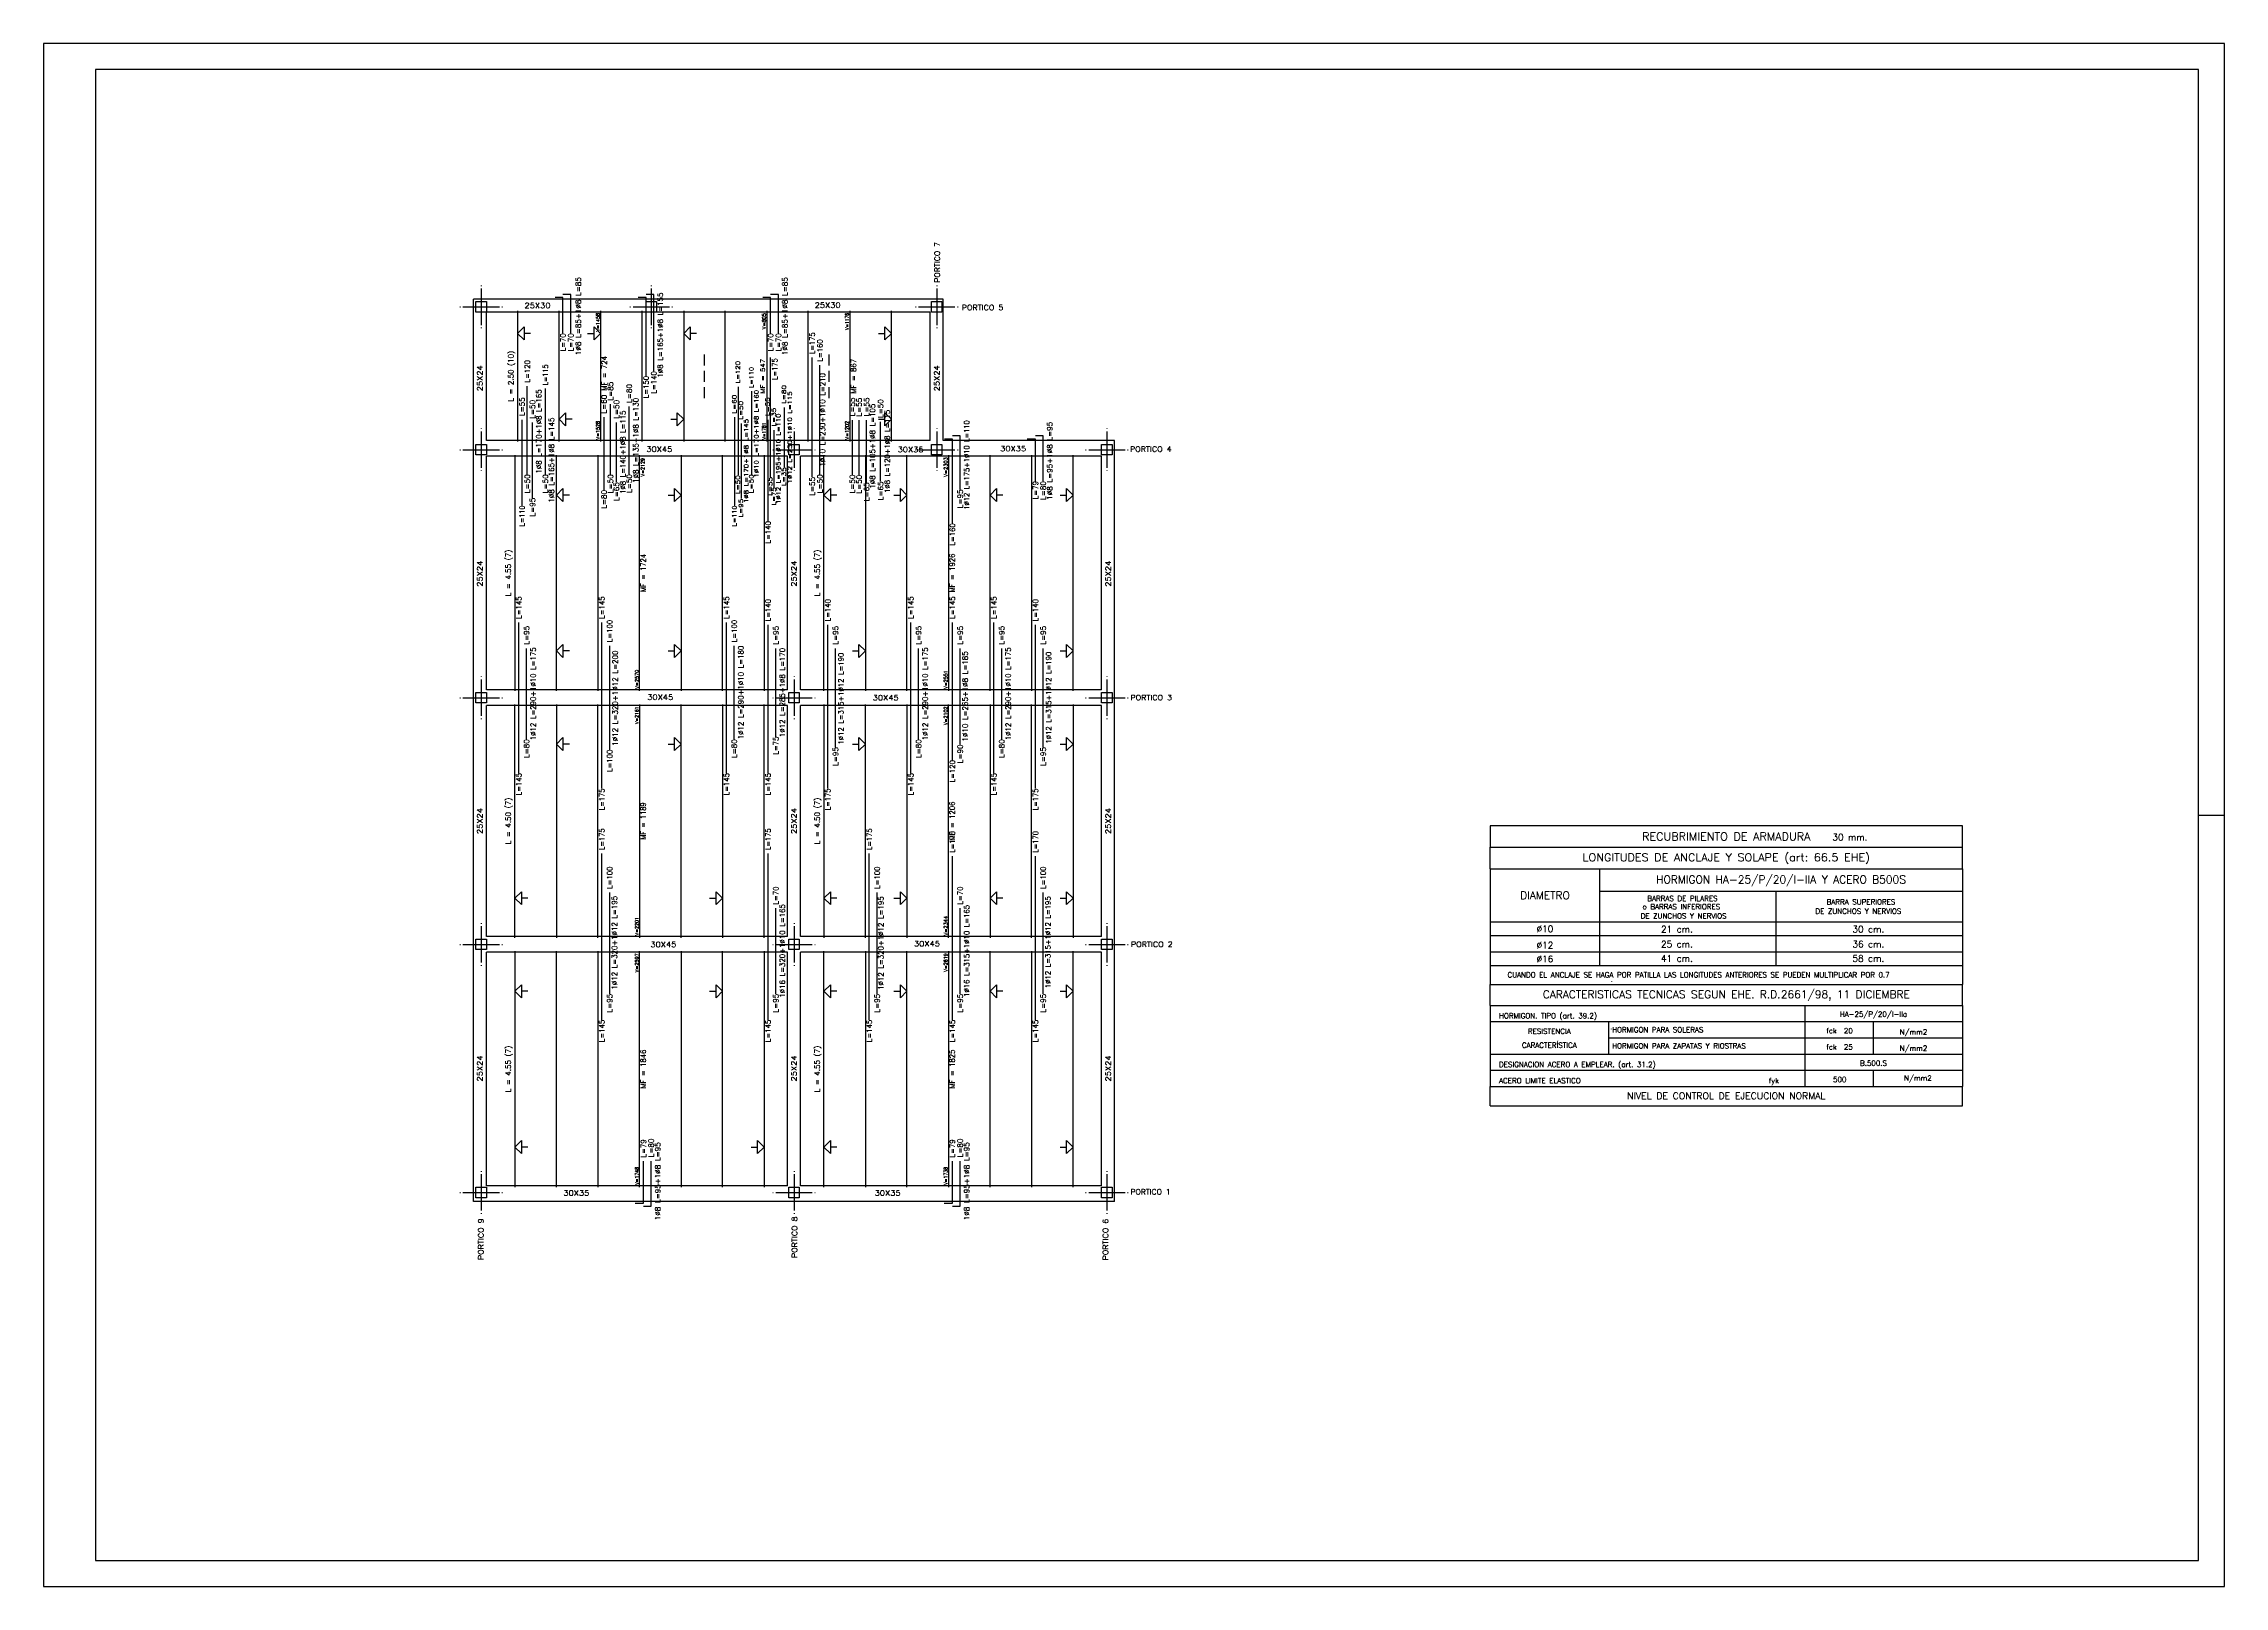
# Model space of a CAD drawing. Extents: x 10 to 42010, y 10 to 29710.
import ezdxf
from ezdxf.enums import TextEntityAlignment as Align

# ---------------------------------------------------------------- set-up
doc = ezdxf.new("R2010")
doc.units = 0
doc.header["$MEASUREMENT"] = 0
doc.linetypes.add('CONTINUA', pattern=[0])
doc.linetypes.add('CYPELINEA', pattern=[0])
for name, color, linetype in [('015', 1, 'CONTINUOUS'), ('025', 7, 'CONTINUOUS'), ('06', 60, 'CONTINUOUS'), ('0MUROS', 7, 'CONTINUOUS'), ('AZUL', 5, 'CONTINUOUS'), ('CIANO', 4, 'CONTINUOUS'), ('DETALLES', 2, 'CONTINUOUS'), ('FORMATO', 7, 'CONTINUOUS'), ('PA_NERV_UNI', 7, 'CYPELINEA'), ('PILAR_EJES', 1, 'CYPELINEA'), ('PILAR_RECT', 2, 'CYPELINEA'), ('TEXTOS', 7, 'CONTINUOUS'), ('UNI_BARRAS', 4, 'CYPELINEA'), ('UNI_CORTANTES', 2, 'CYPELINEA'), ('UNI_DIAM', 2, 'CYPELINEA'), ('UNI_LEXT', 2, 'CYPELINEA'), ('UNI_LONGIT', 2, 'CYPELINEA'), ('UNI_MOMENTOS', 2, 'CYPELINEA'), ('UNI_SEP_BARRAS', 5, 'CYPELINEA'), ('UNI_SEP_MOM', 7, 'CYPELINEA'), ('VIG_DIMEN', 2, 'CYPELINEA'), ('VIG_REF_PORTICOS', 2, 'CYPELINEA'), ('VIGAS', 3, 'CYPELINEA'), ('VR', 3, 'CONTINUOUS')]:
    doc.layers.add(name, color=color, linetype=linetype)
doc.styles.add('ROMANS', font='SIMPLEX.SHX')
doc.styles.add('RP', font='ROMANS', dxfattribs={"height": 100})
doc.styles.get("Standard").update_dxf_attribs({"font": 'simplex.shx'})

msp = doc.modelspace()

# ---------------------------------------------------------------- linework, layer by layer
at = {"layer": '015'}
msp.add_line((41510, 14860), (42010, 14860), dxfattribs=at)
at = {"layer": '015', "linetype": 'CONTINUA'}
msp.add_lwpolyline([(10, 10), (42010, 10), (42010, 29710), (10, 29710)], close=True, dxfattribs=at)
at = {"layer": '025'}
for p, q in [((27871, 13826), (27871, 14239)), ((36964, 13826), (36964, 14239)), ((27871, 13826), (36964, 13826)), ((27871, 11598), (36964, 11598)), ((27871, 11598), (36964, 11598)), ((27871, 11195), (27871, 11598)), ((36964, 11195), (36964, 11598)), ((27871, 11195), (36964, 11195)), ((27871, 9633), (36964, 9633)), ((27871, 9258), (27871, 9633)), ((27871, 9258), (36964, 9258)), ((36964, 9258), (36964, 9633))]:
    msp.add_line(p, q, dxfattribs=at)
msp.add_lwpolyline([(27871, 14239), (36964, 14239), (36964, 14653), (27871, 14653)], close=True, dxfattribs=at)
at = {"layer": '06', "color": 6}
msp.add_lwpolyline([(1010, 510), (41510, 510), (41510, 29210), (1010, 29210)], close=True, dxfattribs=at)
at = {"layer": 'AZUL'}
for p, q in [((30214, 11651), (30214, 11652)), ((30881, 11598), (30881, 11599)), ((30204, 10740), (30204, 10741))]:
    msp.add_line(p, q, dxfattribs=at)
at = {"layer": 'CIANO'}
msp.add_line((27871, 11598), (36964, 11598), dxfattribs=at)
msp.add_line((27871, 11598), (36964, 11598), dxfattribs=at)
at = {"layer": 'PA_NERV_UNI'}
for p, q in [((9137, 24563), (9137, 22048)), ((9937, 22048), (9937, 24563)), ((10737, 24563), (10737, 22048)), ((11537, 22048), (11537, 24563)), ((12337, 24563), (12337, 22048)), ((13137, 22048), (13137, 24563)), ((13937, 24563), (13937, 22048)), ((14737, 22048), (14737, 24563)), ((15537, 24563), (15537, 22048)), ((16337, 22048), (16337, 24563)), ((9087, 21788), (9087, 17248)), ((9887, 17248), (9887, 21788)), ((10687, 21788), (10687, 17248)), ((11487, 17248), (11487, 21788)), ((12287, 21788), (12287, 17248)), ((13087, 17248), (13087, 21788)), ((13887, 21788), (13887, 17248)), ((15037, 17248), (15037, 21788)), ((15837, 21788), (15837, 17248)), ((16637, 17248), (16637, 21788)), ((17437, 21788), (17437, 17248)), ((18237, 17248), (18237, 21788)), ((19037, 21788), (19037, 17248)), ((19837, 17248), (19837, 21788)), ((9087, 12498), (9087, 16988)), ((9887, 16988), (9887, 12498)), ((10687, 12498), (10687, 16988)), ((11487, 16988), (11487, 12498)), ((12287, 12498), (12287, 16988)), ((13087, 16988), (13087, 12498)), ((13887, 12498), (13887, 16988)), ((15037, 16988), (15037, 12498)), ((15837, 12498), (15837, 16988)), ((16637, 16988), (16637, 12498)), ((17437, 12498), (17437, 16988)), ((18237, 16988), (18237, 12498)), ((19037, 12498), (19037, 16988)), ((19837, 16988), (19837, 12498)), ((9087, 12238), (9087, 7698)), ((9887, 7698), (9887, 12238)), ((10687, 12238), (10687, 7698)), ((11487, 7698), (11487, 12238)), ((12287, 12238), (12287, 7698)), ((13087, 7698), (13087, 12238)), ((13887, 12238), (13887, 7698)), ((15037, 7698), (15037, 12238)), ((15837, 12238), (15837, 7698)), ((16637, 7698), (16637, 12238)), ((17437, 12238), (17437, 7698)), ((18237, 7698), (18237, 12238)), ((19037, 12238), (19037, 7698)), ((19837, 7698), (19837, 12238))]:
    msp.add_line(p, q, dxfattribs=at)
at = {"layer": 'PILAR_EJES'}
for p, q in [((8437, 25053), (8437, 25043)), ((8437, 24993), (8437, 24293)), ((11712, 25053), (11712, 25043)), ((11712, 24993), (11712, 24293)), ((17212, 25053), (17212, 25043)), ((17212, 24993), (17212, 24293)), ((8027, 24643), (8037, 24643)), ((8087, 24643), (8787, 24643)), ((8837, 24643), (8847, 24643)), ((11302, 24643), (11312, 24643)), ((11362, 24643), (12062, 24643)), ((12112, 24643), (12122, 24643)), ((16802, 24643), (16812, 24643)), ((16862, 24643), (17562, 24643)), ((17612, 24643), (17622, 24643)), ((8437, 24243), (8437, 24233)), ((11712, 24243), (11712, 24233)), ((17212, 24243), (17212, 24233)), ((8437, 22303), (8437, 22293)), ((14462, 22303), (14462, 22293)), ((17212, 22303), (17212, 22293)), ((20487, 22303), (20487, 22293)), ((8027, 21893), (8037, 21893)), ((8087, 21893), (8787, 21893)), ((8437, 22243), (8437, 21543)), ((8837, 21893), (8847, 21893)), ((14052, 21893), (14062, 21893)), ((14112, 21893), (14812, 21893)), ((14462, 22243), (14462, 21543)), ((14862, 21893), (14872, 21893)), ((16802, 21893), (16812, 21893)), ((16862, 21893), (17562, 21893)), ((17212, 22243), (17212, 21543)), ((17612, 21893), (17622, 21893)), ((20077, 21893), (20087, 21893)), ((20137, 21893), (20837, 21893)), ((20487, 22243), (20487, 21543)), ((20887, 21893), (20897, 21893)), ((8437, 21493), (8437, 21483)), ((14462, 21493), (14462, 21483)), ((17212, 21493), (17212, 21483)), ((20487, 21493), (20487, 21483)), ((8437, 17528), (8437, 17518)), ((8437, 17468), (8437, 16768)), ((14462, 17528), (14462, 17518)), ((14462, 17468), (14462, 16768)), ((20487, 17528), (20487, 17518)), ((20487, 17468), (20487, 16768)), ((8027, 17118), (8037, 17118)), ((8087, 17118), (8787, 17118)), ((8837, 17118), (8847, 17118)), ((14052, 17118), (14062, 17118)), ((14112, 17118), (14812, 17118)), ((14862, 17118), (14872, 17118)), ((20077, 17118), (20087, 17118)), ((20137, 17118), (20837, 17118)), ((20887, 17118), (20897, 17118)), ((8437, 16718), (8437, 16708)), ((14462, 16718), (14462, 16708)), ((20487, 16718), (20487, 16708)), ((8437, 12778), (8437, 12768)), ((8437, 12718), (8437, 12018)), ((14462, 12778), (14462, 12768)), ((14462, 12718), (14462, 12018)), ((20487, 12778), (20487, 12768)), ((20487, 12718), (20487, 12018)), ((8027, 12368), (8037, 12368)), ((8087, 12368), (8787, 12368)), ((8837, 12368), (8847, 12368)), ((14052, 12368), (14062, 12368)), ((14112, 12368), (14812, 12368)), ((14862, 12368), (14872, 12368)), ((20077, 12368), (20087, 12368)), ((20137, 12368), (20837, 12368)), ((20887, 12368), (20897, 12368)), ((8437, 11968), (8437, 11958)), ((14462, 11968), (14462, 11958)), ((20487, 11968), (20487, 11958)), ((8437, 8003), (8437, 7993)), ((14462, 8003), (14462, 7993)), ((20487, 8003), (20487, 7993)), ((8027, 7593), (8037, 7593)), ((8087, 7593), (8787, 7593)), ((8437, 7943), (8437, 7243)), ((8837, 7593), (8847, 7593)), ((14052, 7593), (14062, 7593)), ((14112, 7593), (14812, 7593)), ((14462, 7943), (14462, 7243)), ((14862, 7593), (14872, 7593)), ((20077, 7593), (20087, 7593)), ((20137, 7593), (20837, 7593)), ((20487, 7943), (20487, 7243)), ((20887, 7593), (20897, 7593)), ((8437, 7193), (8437, 7183)), ((14462, 7193), (14462, 7183)), ((20487, 7193), (20487, 7183))]:
    msp.add_line(p, q, dxfattribs=at)
at = {"layer": 'PILAR_RECT'}
for p, q in [((8337, 24543), (8337, 24743)), ((8337, 24743), (8537, 24743)), ((8537, 24543), (8337, 24543)), ((8537, 24743), (8537, 24543)), ((11612, 24543), (11612, 24743)), ((11612, 24743), (11812, 24743)), ((11812, 24543), (11612, 24543)), ((11812, 24743), (11812, 24543)), ((17112, 24543), (17112, 24743)), ((17112, 24743), (17312, 24743)), ((17312, 24543), (17112, 24543)), ((17312, 24743), (17312, 24543)), ((8337, 21793), (8337, 21993)), ((8337, 21993), (8537, 21993)), ((8537, 21993), (8537, 21793)), ((14362, 21793), (14362, 21993)), ((14362, 21993), (14562, 21993)), ((14562, 21993), (14562, 21793)), ((17112, 21793), (17112, 21993)), ((17112, 21993), (17312, 21993)), ((17312, 21993), (17312, 21793)), ((20387, 21793), (20387, 21993)), ((20387, 21993), (20587, 21993)), ((20587, 21993), (20587, 21793)), ((8537, 21793), (8337, 21793)), ((14562, 21793), (14362, 21793)), ((17312, 21793), (17112, 21793)), ((20587, 21793), (20387, 21793)), ((8337, 17018), (8337, 17218)), ((8337, 17218), (8537, 17218)), ((8537, 17018), (8337, 17018)), ((8537, 17218), (8537, 17018)), ((14362, 17018), (14362, 17218)), ((14362, 17218), (14562, 17218)), ((14562, 17018), (14362, 17018)), ((14562, 17218), (14562, 17018)), ((20387, 17018), (20387, 17218)), ((20387, 17218), (20587, 17218)), ((20587, 17018), (20387, 17018)), ((20587, 17218), (20587, 17018)), ((8337, 12268), (8337, 12468)), ((8337, 12468), (8537, 12468)), ((8537, 12268), (8337, 12268)), ((8537, 12468), (8537, 12268)), ((14362, 12268), (14362, 12468)), ((14362, 12468), (14562, 12468)), ((14562, 12268), (14362, 12268)), ((14562, 12468), (14562, 12268)), ((20387, 12268), (20387, 12468)), ((20387, 12468), (20587, 12468)), ((20587, 12268), (20387, 12268)), ((20587, 12468), (20587, 12268)), ((8337, 7493), (8337, 7693)), ((8337, 7693), (8537, 7693)), ((8537, 7693), (8537, 7493)), ((14362, 7493), (14362, 7693)), ((14362, 7693), (14562, 7693)), ((14562, 7693), (14562, 7493)), ((20387, 7493), (20387, 7693)), ((20387, 7693), (20587, 7693)), ((20587, 7693), (20587, 7493)), ((8537, 7493), (8337, 7493)), ((14562, 7493), (14362, 7493)), ((20587, 7493), (20387, 7493))]:
    msp.add_line(p, q, dxfattribs=at)
at = {"layer": 'UNI_BARRAS'}
for p, q in [((10012, 24823), (9862, 24823)), ((10162, 24883), (10012, 24883)), ((10012, 24133), (10012, 24823)), ((10162, 24133), (10162, 24883)), ((11612, 24823), (11462, 24823)), ((11762, 24883), (11612, 24883)), ((11612, 23313), (11612, 24823)), ((11762, 23403), (11762, 24883)), ((14012, 24823), (13862, 24823)), ((14162, 24883), (14012, 24883)), ((14012, 24133), (14012, 24823)), ((14162, 24133), (14162, 24883)), ((14012, 21368), (14012, 23668)), ((14812, 21368), (14812, 23668)), ((9326, 21418), (9326, 23118)), ((13391, 21400), (13391, 23100)), ((14962, 21418), (14962, 23518)), ((9674, 21418), (9674, 23068)), ((10926, 21418), (10926, 22768)), ((11290, 21423), (11290, 22723)), ((13650, 21418), (13650, 23018)), ((14277, 21554), (14277, 22704)), ((9224, 20818), (9224, 22468)), ((9426, 20968), (9426, 22418)), ((10803, 21118), (10803, 22518)), ((11042, 21268), (11042, 22418)), ((13324, 20818), (13324, 22518)), ((13449, 20950), (13449, 22400)), ((13962, 20518), (13962, 22468)), ((14082, 21168), (14082, 22268)), ((15586, 21414), (15586, 22464)), ((15715, 21409), (15715, 22459)), ((15861, 21264), (15861, 22464)), ((16130, 21281), (16130, 22431)), ((17512, 22098), (17362, 22098)), ((17662, 22158), (17512, 22158)), ((17512, 20478), (17512, 22098)), ((17662, 21128), (17662, 22158)), ((19112, 22098), (18952, 22098)), ((19262, 22158), (19112, 22158)), ((19112, 21288), (19112, 22098)), ((19262, 21288), (19262, 22158)), ((9162, 15668), (9162, 18568)), ((10762, 15368), (10762, 18568)), ((13162, 15668), (13162, 18568)), ((13962, 15668), (13962, 18518)), ((15112, 15368), (15112, 18518)), ((16712, 15668), (16712, 18568)), ((17512, 15918), (17512, 18568)), ((18312, 15668), (18312, 18568)), ((19112, 15368), (19112, 18518)), ((9312, 16318), (9312, 18068)), ((10912, 16118), (10912, 18118)), ((13312, 16318), (13312, 18118)), ((14112, 16368), (14112, 18068)), ((15262, 16168), (15262, 18068)), ((16862, 16318), (16862, 18068)), ((17662, 16218), (17662, 18068)), ((18462, 16318), (18462, 18068)), ((19262, 16168), (19262, 18068)), ((10762, 10918), (10762, 14118)), ((13962, 10918), (13962, 14118)), ((15912, 10918), (15912, 14118)), ((17512, 10918), (17512, 14068)), ((19112, 10918), (19112, 14068)), ((10912, 11418), (10912, 13368)), ((14112, 11418), (14112, 13068)), ((16062, 11418), (16062, 13368)), ((17662, 11418), (17662, 13068)), ((19262, 11418), (19262, 13368)), ((11562, 7388), (11562, 8198)), ((11712, 7328), (11712, 8198)), ((17512, 7388), (17512, 8198)), ((17662, 7328), (17662, 8198)), ((11402, 7388), (11562, 7388)), ((11562, 7328), (11712, 7328)), ((17352, 7388), (17512, 7388)), ((17512, 7328), (17662, 7328))]:
    msp.add_line(p, q, dxfattribs=at)
at = {"layer": 'UNI_SEP_BARRAS'}
for p, q in [((9137, 24130), (9262, 24255)), ((9262, 24005), (9137, 24130)), ((9262, 24255), (9262, 24130)), ((9387, 24130), (9262, 24130)), ((9262, 24130), (9262, 24005)), ((10487, 24130), (10612, 24130)), ((10612, 24130), (10612, 24255)), ((10612, 24255), (10737, 24130)), ((10737, 24130), (10612, 24005)), ((10612, 24005), (10612, 24130)), ((12337, 24130), (12462, 24255)), ((12462, 24005), (12337, 24130)), ((12462, 24255), (12462, 24130)), ((12587, 24130), (12462, 24130)), ((12462, 24130), (12462, 24005)), ((16087, 24130), (16212, 24130)), ((16212, 24130), (16212, 24255)), ((16212, 24255), (16337, 24130)), ((16337, 24130), (16212, 24005)), ((16212, 24005), (16212, 24130)), ((9937, 22480), (10062, 22605)), ((10062, 22355), (9937, 22480)), ((10062, 22605), (10062, 22480)), ((10187, 22480), (10062, 22480)), ((10062, 22480), (10062, 22355)), ((12087, 22480), (12212, 22480)), ((12212, 22480), (12212, 22605)), ((12212, 22605), (12337, 22480)), ((12337, 22480), (12212, 22355)), ((12212, 22355), (12212, 22480)), ((16087, 22480), (16212, 22480)), ((16212, 22480), (16212, 22605)), ((16212, 22605), (16337, 22480)), ((16337, 22480), (16212, 22355)), ((16212, 22355), (16212, 22480)), ((9887, 21018), (10012, 21143)), ((10012, 20893), (9887, 21018)), ((10012, 21143), (10012, 21018)), ((10137, 21018), (10012, 21018)), ((10012, 21018), (10012, 20893)), ((12037, 21018), (12162, 21018)), ((12162, 21018), (12162, 21143)), ((12162, 21143), (12287, 21018)), ((12287, 21018), (12162, 20893)), ((12162, 20893), (12162, 21018)), ((15037, 21018), (15162, 21143)), ((15162, 20893), (15037, 21018)), ((15162, 21143), (15162, 21018)), ((15287, 21018), (15162, 21018)), ((15162, 21018), (15162, 20893)), ((16387, 21018), (16512, 21018)), ((16512, 21018), (16512, 21143)), ((16512, 21143), (16637, 21018)), ((16637, 21018), (16512, 20893)), ((16512, 20893), (16512, 21018)), ((18237, 21018), (18362, 21143)), ((18362, 20893), (18237, 21018)), ((18362, 21143), (18362, 21018)), ((18487, 21018), (18362, 21018)), ((18362, 21018), (18362, 20893)), ((19587, 21018), (19712, 21018)), ((19712, 21018), (19712, 21143)), ((19712, 21143), (19837, 21018)), ((19837, 21018), (19712, 20893)), ((19712, 20893), (19712, 21018)), ((9887, 18018), (10012, 18143)), ((10012, 18143), (10012, 18018)), ((12162, 18018), (12162, 18143)), ((12162, 18143), (12287, 18018)), ((15712, 18018), (15712, 18143)), ((15712, 18143), (15837, 18018)), ((19712, 18018), (19712, 18143)), ((19712, 18143), (19837, 18018)), ((10012, 17893), (9887, 18018)), ((10137, 18018), (10012, 18018)), ((10012, 18018), (10012, 17893)), ((12037, 18018), (12162, 18018)), ((12287, 18018), (12162, 17893)), ((12162, 17893), (12162, 18018)), ((15587, 18018), (15712, 18018)), ((15837, 18018), (15712, 17893)), ((15712, 17893), (15712, 18018)), ((19587, 18018), (19712, 18018)), ((19837, 18018), (19712, 17893)), ((19712, 17893), (19712, 18018)), ((9887, 16226), (10012, 16351)), ((10012, 16101), (9887, 16226)), ((10012, 16351), (10012, 16226)), ((10137, 16226), (10012, 16226)), ((10012, 16226), (10012, 16101)), ((12037, 16226), (12162, 16226)), ((12162, 16226), (12162, 16351)), ((12162, 16351), (12287, 16226)), ((12287, 16226), (12162, 16101)), ((12162, 16101), (12162, 16226)), ((15587, 16226), (15712, 16226)), ((15712, 16226), (15712, 16351)), ((15712, 16351), (15837, 16226)), ((15837, 16226), (15712, 16101)), ((15712, 16101), (15712, 16226)), ((19587, 16226), (19712, 16226)), ((19712, 16226), (19712, 16351)), ((19712, 16351), (19837, 16226)), ((19837, 16226), (19712, 16101)), ((19712, 16101), (19712, 16226)), ((9087, 13259), (9212, 13384)), ((9212, 13134), (9087, 13259)), ((9212, 13384), (9212, 13259)), ((9337, 13259), (9212, 13259)), ((9212, 13259), (9212, 13134)), ((12837, 13259), (12962, 13259)), ((12962, 13259), (12962, 13384)), ((12962, 13384), (13087, 13259)), ((13087, 13259), (12962, 13134)), ((12962, 13134), (12962, 13259)), ((15037, 13259), (15162, 13384)), ((15162, 13134), (15037, 13259)), ((15162, 13384), (15162, 13259)), ((15287, 13259), (15162, 13259)), ((15162, 13259), (15162, 13134)), ((16387, 13259), (16512, 13259)), ((16512, 13259), (16512, 13384)), ((16512, 13384), (16637, 13259)), ((16637, 13259), (16512, 13134)), ((16512, 13134), (16512, 13259)), ((18237, 13259), (18362, 13384)), ((18362, 13134), (18237, 13259)), ((18362, 13384), (18362, 13259)), ((18487, 13259), (18362, 13259)), ((18362, 13259), (18362, 13134)), ((19587, 13259), (19712, 13259)), ((19712, 13259), (19712, 13384)), ((19712, 13384), (19837, 13259)), ((19837, 13259), (19712, 13134)), ((19712, 13134), (19712, 13259)), ((9087, 11468), (9212, 11593)), ((9212, 11343), (9087, 11468)), ((9212, 11593), (9212, 11468)), ((9337, 11468), (9212, 11468)), ((9212, 11468), (9212, 11343)), ((12837, 11468), (12962, 11468)), ((12962, 11468), (12962, 11593)), ((12962, 11593), (13087, 11468)), ((13087, 11468), (12962, 11343)), ((12962, 11343), (12962, 11468)), ((15037, 11468), (15162, 11593)), ((15162, 11343), (15037, 11468)), ((15162, 11593), (15162, 11468)), ((15287, 11468), (15162, 11468)), ((15162, 11468), (15162, 11343)), ((16387, 11468), (16512, 11468)), ((16512, 11468), (16512, 11593)), ((16512, 11593), (16637, 11468)), ((16637, 11468), (16512, 11343)), ((16512, 11343), (16512, 11468)), ((18237, 11468), (18362, 11593)), ((18362, 11343), (18237, 11468)), ((18362, 11593), (18362, 11468)), ((18487, 11468), (18362, 11468)), ((18362, 11468), (18362, 11343)), ((19587, 11468), (19712, 11468)), ((19712, 11468), (19712, 11593)), ((19712, 11593), (19837, 11468)), ((19837, 11468), (19712, 11343)), ((19712, 11343), (19712, 11468)), ((9087, 8468), (9212, 8593)), ((9212, 8343), (9087, 8468)), ((9212, 8593), (9212, 8468)), ((9337, 8468), (9212, 8468)), ((9212, 8468), (9212, 8343)), ((13637, 8468), (13762, 8468)), ((13762, 8468), (13762, 8593)), ((13762, 8593), (13887, 8468)), ((13887, 8468), (13762, 8343)), ((13762, 8343), (13762, 8468)), ((15037, 8468), (15162, 8593)), ((15162, 8343), (15037, 8468)), ((15162, 8593), (15162, 8468)), ((15287, 8468), (15162, 8468)), ((15162, 8468), (15162, 8343)), ((19587, 8468), (19712, 8468)), ((19712, 8468), (19712, 8593)), ((19712, 8593), (19837, 8468)), ((19837, 8468), (19712, 8343)), ((19712, 8343), (19712, 8468))]:
    msp.add_line(p, q, dxfattribs=at)
at = {"layer": 'UNI_SEP_MOM'}
for p, q in [((12737, 23515), (12737, 23724)), ((15137, 23515), (15137, 23724)), ((12737, 23200), (12737, 23410)), ((15137, 23200), (15137, 23410)), ((12737, 22886), (12737, 23096)), ((15137, 22886), (15137, 23096))]:
    msp.add_line(p, q, dxfattribs=at)
at = {"layer": 'VIGAS'}
for p, q in [((11712, 24793), (8287, 24793)), ((8287, 21893), (8287, 24793)), ((17337, 24793), (11712, 24793)), ((17337, 22068), (17337, 24793)), ((11612, 24543), (8537, 24543)), ((8537, 22068), (8537, 24543)), ((17087, 24543), (11812, 24543)), ((17087, 22068), (17087, 24543)), ((8287, 17118), (8287, 21893)), ((14462, 22068), (8537, 22068)), ((17087, 22068), (14462, 22068)), ((20637, 22068), (17337, 22068)), ((20637, 17118), (20637, 22068)), ((14337, 21768), (8537, 21768)), ((8537, 17268), (8537, 21768)), ((14337, 17268), (14337, 21768)), ((17212, 21768), (14587, 21768)), ((14587, 17268), (14587, 21768)), ((20387, 21768), (17212, 21768)), ((20387, 17268), (20387, 21768)), ((14337, 17268), (8537, 17268)), ((20387, 17268), (14587, 17268)), ((8287, 12368), (8287, 17118)), ((14337, 16968), (8537, 16968)), ((8537, 12518), (8537, 16968)), ((14337, 12518), (14337, 16968)), ((20387, 16968), (14587, 16968)), ((14587, 12518), (14587, 16968)), ((20387, 12518), (20387, 16968)), ((20637, 12368), (20637, 17118)), ((8287, 7418), (8287, 12368)), ((14337, 12518), (8537, 12518)), ((14337, 12218), (8537, 12218)), ((8537, 7718), (8537, 12218)), ((14337, 7718), (14337, 12218)), ((20387, 12518), (14587, 12518)), ((20387, 12218), (14587, 12218)), ((14587, 7718), (14587, 12218)), ((20387, 7718), (20387, 12218)), ((20637, 7418), (20637, 12368)), ((14337, 7718), (8537, 7718)), ((20387, 7718), (14587, 7718)), ((14462, 7418), (8287, 7418)), ((20637, 7418), (14462, 7418))]:
    msp.add_line(p, q, dxfattribs=at)
at = {"layer": 'VR'}
for p, q in [((27871, 13826), (27871, 11598)), ((29978, 13826), (29978, 11956)), ((36964, 13826), (36964, 11598)), ((36964, 13389), (29978, 13389)), ((33370, 13389), (33370, 11956)), ((36964, 12800), (27871, 12800)), ((36964, 12534), (27871, 12534)), ((36964, 12221), (27871, 12221)), ((36964, 11956), (27871, 11956)), ((27871, 11195), (27871, 9633)), ((33938, 9633), (33938, 11195)), ((36964, 11195), (36964, 9633)), ((27871, 10883), (36964, 10883)), ((30147, 10883), (30147, 10258)), ((30147, 10570), (36964, 10570)), ((35252, 10258), (35252, 10883)), ((27871, 10258), (36964, 10258)), ((27871, 9945), (36964, 9945)), ((35252, 9633), (35252, 9945))]:
    msp.add_line(p, q, dxfattribs=at)

# ---------------------------------------------------------------- texts
at = {"layer": '0MUROS', "linetype": 'Continuous', "style": 'ROMANS'}
for s, p in [('HORMIGON HA-25/P/20/I-IIA Y ACERO B500S', (33471, 13607)), ('DIAMETRO', (28925, 13313))]:
    msp.add_text(s, height=150.4, dxfattribs=at).set_placement(p, align=Align.MIDDLE)
at = {"layer": '0MUROS', "style": 'ROMANS'}
msp.add_text('NIVEL DE CONTROL DE EJECUCION NORMAL', height=131.24, dxfattribs=at).set_placement((32417, 9453), align=Align.MIDDLE)
at = {"layer": 'DETALLES', "style": 'ROMANS'}
for s, height, p in [('o BARRAS INFERIORES', 100.26, (30804, 13045)), ('BARRAS DE PILARES', 100.26, (30896, 13204)), ('DE ZUNCHOS Y NERVIOS', 100.26, (34134, 12957)), ('BARRA SUPERIORES', 100.26, (34349, 13136)), ('DE ZUNCHOS Y NERVIOS', 100.26, (30768, 12866)), ('21 cm.', 125.3, (31160, 12598)), ('30 cm.', 125.3, (34848, 12598)), ('25 cm.', 125.3, (31160, 12311)), ('36 cm.', 125.3, (34848, 12311)), ('CUANDO EL ANCLAJE SE HAGA POR PATILLA LAS LONGITUDES ANTERIORES SE PUEDEN MULTIPLICAR POR 0.7', 100.26, (28203, 11733)), ('41 cm.', 125.3, (31160, 12036)), ('58 cm.', 125.3, (34848, 12036)), ('HORMIGON. TIPO (art. 39.2)', 100.26, (28041, 10945)), ('N/mm2', 100.3, (35756, 10633)), ('DESIGNACION ACERO A EMPLEAR. (art. 31.2)', 100.26, (28041, 10008)), ('N/mm2', 100.3, (35756, 10320)), ('ACERO LIMITE ELASTICO', 100.26, (28041, 9695)), ('fyk', 100.3, (33237, 9695))]:
    msp.add_text(s, height=height, dxfattribs=at).set_placement(p)
for s, height, p in [('%%C10', 125.3, (28925, 12667)), ('%%C12', 125.3, (28925, 12354)), ('%%C16', 125.3, (28925, 12088)), ('HA-25/P/20/I-IIa', 100.26, (35252, 11019)), ('CARACTERÍSTICA', 100.26, (29009, 10444)), ('RESISTENCIA', 100.26, (29009, 10696)), ('fck  20', 100.3, (34598, 10707)), ('fck  25', 100.3, (34598, 10394)), ('B.500.S', 100.3, (35252, 10082)), ('500', 100.3, (34602, 9768)), ('N/mm2', 100.3, (36108, 9789))]:
    msp.add_text(s, height=height, dxfattribs=at).set_placement(p, align=Align.MIDDLE)
for s, p in [('HORMIGON PARA SOLERAS', (30219, 10726)), ('HORMIGON PARA ZAPATAS Y RIOSTRAS', (30219, 10414))]:
    msp.add_text(s, height=100.26, dxfattribs=at).set_placement(p, align=Align.MIDDLE_LEFT)
at = {"layer": 'FORMATO', "color": 7, "style": 'ROMANS', "width": 1.05}
for s, p in [('RECUBRIMIENTO DE ARMADURA', (32417, 14446)), ('LONGITUDES DE ANCLAJE Y SOLAPE (art: 66.5 EHE)', (32417, 14033))]:
    msp.add_text(s, height=150.4, dxfattribs=at).set_placement(p, align=Align.MIDDLE)
at = {"layer": 'FORMATO', "color": 7, "style": 'ROMANS'}
msp.add_text('CARACTERISTICAS TECNICAS SEGUN EHE. R.D.2661/98, 11 DICIEMBRE', height=150.4, dxfattribs=at).set_placement((32417, 11396), align=Align.MIDDLE)
at = {"layer": 'TEXTOS', "style": 'RP'}
msp.add_text('30 mm.', height=125, dxfattribs=at).set_placement((34798, 14432), align=Align.MIDDLE)
at = {"layer": 'UNI_CORTANTES'}
for s, width, p, p2 in [('V=1458', 0.97104, (10717, 24165), (10717, 24523)), ('V=805', 0.989347, (13917, 24209), (13917, 24523)), ('V=1176', 0.922528, (15517, 24198), (15517, 24523)), ('V=1528', 0.97104, (10717, 22088), (10717, 22445)), ('V=1781', 0.957015, (13917, 22088), (13917, 22413)), ('V=1202', 0.97104, (15517, 22088), (15517, 22445)), ('V=2129', 0.979484, (11581, 21375), (11581, 21732)), ('V=2303', 0.995124, (17417, 21369), (17417, 21748)), ('V=2570', 0.967554, (11467, 17288), (11467, 17656)), ('V=2551', 1.014781, (17417, 17288), (17417, 17645)), ('V=2161', 0.989406, (11467, 16612), (11467, 16948)), ('V=2102', 0.97104, (17417, 16590), (17417, 16948)), ('V=2201', 1.014781, (11467, 12538), (11467, 12895)), ('V=2344', 0.9869, (17417, 12538), (17417, 12917)), ('V=2597', 0.967554, (11467, 11829), (11467, 12198)), ('V=2619', 0.979484, (17417, 11840), (17417, 12198)), ('V=1748', 0.941162, (11467, 7738), (11467, 8084)), ('V=1738', 0.941162, (17417, 7738), (17417, 8084))]:
    msp.add_text(s, height=66.7, rotation=90, dxfattribs=dict(at, width=width)).set_placement(p, p2, align=Align.FIT)
at = {"layer": 'UNI_DIAM'}
for s, height, width, p, p2 in [('1%%c8 L=85+1%%c8 L=85', 100, 0.944686, (10358, 23712), (10358, 25214)), ('1%%c8 L=85+1%%c8 L=85', 100, 0.944686, (14337, 23712), (14337, 25214)), ('1%%c8 L=165+1%%c8 L=155', 100, 0.938689, (11937, 23280), (11937, 24916)), (' L=120', 80, 1.171875, (13421, 23100), (13421, 23600)), ('MF = 547', 80, 1.093477, (13899, 22972), (13899, 23639)), (' L=110', 80, 1.133854, (13680, 23018), (13680, 23484)), (' L=80', 80, 1.185352, (14307, 22704), (14307, 23138)), ('1%%c10 L=230+1%%c10 L=210', 100, 0.941604, (15062, 21567), (15062, 23369)), ('1%%c8 L=170+1%%c8 L=165', 100, 0.929221, (9597, 21433), (9597, 23053)), ('1%%c8 L=135+1%%c8 L=130', 100, 0.938689, (11465, 21255), (11465, 22891)), (' L=60', 80, 1.185352, (13354, 22518), (13354, 22951)), (' L=50', 80, 1.185352, (13479, 22400), (13479, 22833)), ('1%%c10 L=170+1%%c8 L=160', 80, 1.158573, (13776, 21357), (13776, 23043)), (' L=55', 80, 1.185352, (13992, 22468), (13992, 22901)), (' L=35', 80, 1.185352, (14112, 22268), (14112, 22701)), ('1%%c12 L=230+1%%c10 L=115', 80, 1.16707, (14420, 21244), (14420, 23014)), ('1%%c8 L=105+1%%c8 L=105', 100, 0.938689, (16022, 21142), (16022, 22778)), ('1%%c8 L=165+1%%c8 L=145', 100, 0.938689, (9841, 20875), (9841, 22511)), ('1%%c8 L=140+1%%c8 L=115', 100, 0.929627, (11217, 21042), (11217, 22644)), ('1%%c8 L=170+1%%c8 L=145', 80, 1.161527, (13580, 20865), (13580, 22485)), ('1%%c12 L=195+1%%c10 L=110', 80, 1.156599, (14201, 20850), (14201, 22586)), ('1%%c8 L=120+1%%c8 L=115', 100, 0.929627, (16309, 21059), (16309, 22661)), ('1%%c12 L=175+1%%c10 L=110', 100, 0.916485, (17837, 20738), (17837, 22458)), ('1%%c8 L=95+1%%c8 L=95', 100, 0.944686, (19437, 20927), (19437, 22429)), (' L=35', 80, 1.185352, (14307, 21121), (14307, 21554)), (' L=50', 80, 1.185352, (13421, 20967), (13421, 21400)), (' L=50', 80, 1.185352, (13680, 20984), (13680, 21418)), (' L=55', 80, 1.185352, (14042, 20934), (14042, 21368)), (' L=75', 80, 1.138867, (14112, 20751), (14112, 21168)), (' L=110', 80, 1.133854, (13354, 20351), (13354, 20818)), (' L=95', 80, 1.185352, (13479, 20516), (13479, 20950)), ('1%%c12 L=290+1%%c10 L=175', 100, 0.932985, (9487, 16300), (9487, 18086)), ('1%%c12 L=290+1%%c10 L=180', 100, 0.941604, (13487, 16317), (13487, 18119)), ('1%%c12 L=285+1%%c8 L=170', 100, 0.935479, (14287, 16358), (14287, 18078)), ('1%%c12 L=290+1%%c10 L=175', 100, 0.932985, (17037, 16300), (17037, 18086)), ('1%%c12 L=290+1%%c10 L=175', 100, 0.932985, (18637, 16300), (18637, 18086)), ('1%%c12 L=320+1%%c12 L=200', 100, 0.949655, (11066, 16191), (11066, 18027)), ('1%%c12 L=315+1%%c12 L=190', 100, 0.933656, (15416, 16215), (15416, 17984)), ('1%%c10 L=265+1%%c8 L=185', 100, 0.944456, (17807, 16275), (17807, 18011)), ('1%%c12 L=315+1%%c12 L=190', 100, 0.933656, (19416, 16233), (19416, 18003)), ('1%%c12 L=320+1%%c12 L=195', 100, 0.941604, (11053, 11500), (11053, 13302)), ('1%%c16 L=320+1%%c10 L=165', 100, 0.941604, (14287, 11342), (14287, 13144)), ('1%%c12 L=320+1%%c12 L=195', 100, 0.941604, (16186, 11492), (16186, 13294)), ('1%%c16 L=315+1%%c10 L=165', 100, 0.933656, (17837, 11358), (17837, 13128)), ('1%%c12 L=315+1%%c12 L=195', 100, 0.933656, (19403, 11525), (19403, 13294)), ('1%%c8 L=95+1%%c8 L=95', 100, 0.944686, (11887, 7057), (11887, 8559)), ('1%%c8 L=95+1%%c8 L=95', 100, 0.944686, (17837, 7057), (17837, 8559))]:
    msp.add_text(s, height=height, rotation=90, dxfattribs=dict(at, width=width)).set_placement(p, p2, align=Align.FIT)
at = {"layer": 'UNI_LEXT'}
for s, width, p, p2 in [(' L=70', 0.911094, (10062, 23716), (10062, 24133)), (' L=70', 0.911094, (10212, 23716), (10212, 24133)), (' L=70', 0.911094, (14062, 23716), (14062, 24133)), (' L=70', 0.911094, (14212, 23716), (14212, 24133)), (' L=175', 0.906563, (14862, 23668), (14862, 24151)), (' L=160', 0.9375, (15012, 23518), (15012, 24018)), (' L=120', 0.9375, (9376, 23118), (9376, 23618)), (' L=115', 0.907083, (9724, 23068), (9724, 23534)), (' L=175', 0.906563, (14142, 23170), (14142, 23654)), (' L=85', 0.948281, (10976, 22768), (10976, 23201)), (' L=80', 0.948281, (11340, 22723), (11340, 23157)), (' L=150', 0.9375, (11662, 22813), (11662, 23313)), (' L=140', 0.9375, (11812, 22903), (11812, 23403)), (' L=55', 0.948281, (9274, 22468), (9274, 22901)), (' L=50', 0.948281, (9476, 22418), (9476, 22851)), (' L=60', 0.948281, (10853, 22518), (10853, 22951)), (' L=50', 0.948281, (11092, 22418), (11092, 22851)), (' L=55', 0.948281, (15636, 22464), (15636, 22897)), (' L=55', 0.948281, (15765, 22459), (15765, 22893)), (' L=55', 0.948281, (15911, 22464), (15911, 22897)), (' L=50', 0.948281, (16180, 22431), (16180, 22864)), (' L=50', 0.948281, (9376, 20984), (9376, 21418)), (' L=50', 0.948281, (9724, 20984), (9724, 21418)), (' L=80', 0.948281, (10853, 20684), (10853, 21118)), (' L=50', 0.948281, (10976, 20984), (10976, 21418)), (' L=65', 0.948281, (11092, 20834), (11092, 21268)), (' L=50', 0.948281, (11340, 20990), (11340, 21423)), (' L=55', 0.948281, (14862, 20934), (14862, 21368)), (' L=50', 0.948281, (15012, 20984), (15012, 21418)), (' L=50', 0.948281, (15636, 20980), (15636, 21414)), (' L=50', 0.948281, (15765, 20976), (15765, 21409)), (' L=65', 0.948281, (15911, 20830), (15911, 21264)), (' L=65', 0.948281, (16180, 20847), (16180, 21281)), (' L=95', 0.948281, (17712, 20694), (17712, 21128)), (' L=79', 0.920684, (19162, 20871), (19162, 21288)), (' L=80', 0.948281, (19312, 20854), (19312, 21288)), (' L=110', 0.907083, (9274, 20351), (9274, 20818)), (' L=95', 0.948281, (9476, 20534), (9476, 20968)), (' L=140', 0.9375, (14012, 20018), (14012, 20518)), (' L=160', 0.9375, (17562, 19978), (17562, 20478)), (' L=145', 0.9375, (9212, 18568), (9212, 19068)), (' L=145', 0.9375, (10812, 18568), (10812, 19068)), (' L=145', 0.9375, (13212, 18568), (13212, 19068)), (' L=140', 0.9375, (14012, 18518), (14012, 19018)), (' L=140', 0.9375, (15162, 18518), (15162, 19018)), (' L=145', 0.9375, (16762, 18568), (16762, 19068)), (' L=145', 0.9375, (17562, 18568), (17562, 19068)), (' L=145', 0.9375, (18362, 18568), (18362, 19068)), (' L=140', 0.9375, (19162, 18518), (19162, 19018)), (' L=95', 0.948281, (9362, 18068), (9362, 18501)), (' L=100', 0.9375, (10962, 18118), (10962, 18618)), (' L=100', 0.9375, (13362, 18118), (13362, 18618)), (' L=95', 0.948281, (14162, 18068), (14162, 18501)), (' L=95', 0.948281, (15312, 18068), (15312, 18501)), (' L=95', 0.948281, (16912, 18068), (16912, 18501)), (' L=95', 0.948281, (17712, 18068), (17712, 18501)), (' L=95', 0.948281, (18512, 18068), (18512, 18501)), (' L=95', 0.948281, (19312, 18068), (19312, 18501)), (' L=80', 0.948281, (9362, 15884), (9362, 16318)), (' L=100', 0.9375, (10962, 15618), (10962, 16118)), (' L=80', 0.948281, (13362, 15884), (13362, 16318)), (' L=75', 0.911094, (14162, 15951), (14162, 16368)), (' L=95', 0.948281, (15312, 15734), (15312, 16168)), (' L=80', 0.948281, (16912, 15884), (16912, 16318)), (' L=90', 0.948281, (17712, 15784), (17712, 16218)), (' L=80', 0.948281, (18512, 15884), (18512, 16318)), (' L=95', 0.948281, (19312, 15734), (19312, 16168)), (' L=145', 0.9375, (9212, 15168), (9212, 15668)), (' L=145', 0.9375, (13212, 15168), (13212, 15668)), (' L=145', 0.9375, (14012, 15168), (14012, 15668)), (' L=145', 0.9375, (16762, 15168), (16762, 15668)), (' L=120', 0.9375, (17562, 15418), (17562, 15918)), (' L=145', 0.9375, (18362, 15168), (18362, 15668)), (' L=175', 0.906563, (10812, 14884), (10812, 15368)), (' L=175', 0.906563, (15162, 14884), (15162, 15368)), (' L=175', 0.906563, (19162, 14884), (19162, 15368)), (' L=175', 0.906562, (10812, 14118), (10812, 14601)), (' L=175', 0.906562, (14012, 14118), (14012, 14601)), (' L=175', 0.906562, (15962, 14118), (15962, 14601)), (' L=170', 0.906562, (17562, 14068), (17562, 14551)), (' L=170', 0.906562, (19162, 14068), (19162, 14551)), (' L=100', 0.9375, (10962, 13368), (10962, 13868)), (' L=70', 0.911094, (14162, 13068), (14162, 13484)), (' L=100', 0.9375, (16112, 13368), (16112, 13868)), (' L=70', 0.911094, (17712, 13068), (17712, 13484)), (' L=100', 0.9375, (19312, 13368), (19312, 13868)), (' L=95', 0.948281, (10962, 10984), (10962, 11418)), (' L=95', 0.948281, (14162, 10984), (14162, 11418)), (' L=95', 0.948281, (16112, 10984), (16112, 11418)), (' L=95', 0.948281, (17712, 10984), (17712, 11418)), (' L=95', 0.948281, (19312, 10984), (19312, 11418)), (' L=145', 0.9375, (10812, 10418), (10812, 10918)), (' L=145', 0.9375, (14012, 10418), (14012, 10918)), (' L=145', 0.9375, (15962, 10418), (15962, 10918)), (' L=145', 0.9375, (17562, 10418), (17562, 10918)), (' L=145', 0.9375, (19162, 10418), (19162, 10918)), (' L=79', 0.920684, (11612, 8198), (11612, 8614)), (' L=80', 0.948281, (11762, 8198), (11762, 8631)), (' L=79', 0.920684, (17562, 8198), (17562, 8614)), (' L=80', 0.948281, (17712, 8198), (17712, 8631))]:
    msp.add_text(s, height=100, rotation=90, dxfattribs=dict(at, width=width)).set_placement(p, p2, align=Align.FIT)
at = {"layer": 'UNI_LONGIT'}
for s, width, p, p2 in [('L = 2.50 (10)', 0.909846, (9058, 22814), (9058, 23797)), ('L = 4.55 (7)', 0.895735, (9008, 19068), (9008, 19968)), ('L = 4.55 (7)', 0.895735, (14958, 19068), (14958, 19968)), ('L = 4.50 (7)', 0.895735, (9008, 14293), (9008, 15193)), ('L = 4.50 (7)', 0.895735, (14958, 14293), (14958, 15193)), ('L = 4.55 (7)', 0.895735, (9008, 9518), (9008, 10418)), ('L = 4.55 (7)', 0.895735, (14958, 9518), (14958, 10418))]:
    msp.add_text(s, height=100, rotation=90, dxfattribs=dict(at, width=width)).set_placement(p, p2, align=Align.FIT)
at = {"layer": 'UNI_MOMENTOS'}
for s, width, p, p2 in [('MF = 724', 0.869348, (10857, 23029), (10857, 23696)), ('MF = 867', 0.874781, (15657, 22972), (15657, 23639)), ('MF = 1724', 0.870254, (11607, 19151), (11607, 19885)), ('MF = 1926', 0.9, (17557, 19143), (17557, 19893)), ('MF = 1189', 0.879912, (11607, 14385), (11607, 15101)), ('MF = 1206', 0.9, (17557, 14368), (17557, 15118)), ('MF = 1846', 0.9, (11607, 9593), (11607, 10343)), ('MF = 1825', 0.894886, (17557, 9593), (17557, 10343))]:
    msp.add_text(s, height=100, rotation=90, dxfattribs=dict(at, width=width)).set_placement(p, p2, align=Align.FIT)
at = {"layer": 'VIG_DIMEN', "width": 1.117021}
for s, p, p2 in [('25X30', (9272, 24618), (9772, 24618)), ('25X30', (14860, 24625), (15360, 24625)), ('30X45', (11618, 21852), (12118, 21852)), ('30X35', (16458, 21846), (16958, 21846)), ('30X35', (18433, 21863), (18933, 21863)), ('30X45', (11636, 17077), (12136, 17077)), ('30X45', (15978, 17068), (16478, 17068)), ('30X45', (11696, 12318), (12196, 12318)), ('30X45', (16773, 12332), (17273, 12332)), ('30X35', (10020, 7533), (10520, 7533)), ('30X35', (16015, 7533), (16515, 7533))]:
    msp.add_text(s, height=100, dxfattribs=at).set_placement(p, p2, align=Align.FIT)
at = {"layer": 'VIG_DIMEN', "width": 1.105263}
for p, p2 in [((8462, 23018), (8462, 23518)), ((17262, 23018), (17262, 23518)), ((8462, 19255), (8462, 19755)), ((14512, 19255), (14512, 19755)), ((20562, 19255), (20562, 19755)), ((8462, 14493), (8462, 14993)), ((14512, 14493), (14512, 14993)), ((20562, 14493), (20562, 14993)), ((8462, 9730), (8462, 10230)), ((14512, 9730), (14512, 10230)), ((20562, 9730), (20562, 10230))]:
    msp.add_text('25X24', height=100, rotation=90, dxfattribs=at).set_placement(p, p2, align=Align.FIT)
at = {"layer": 'VIG_REF_PORTICOS'}
for s, width, p, p2 in [('PORTICO 7', 0.994337, (17270, 25106), (17270, 25892)), ('PORTICO 9', 1.021364, (8481, 6291), (8481, 7094)), ('PORTICO 8', 1.015211, (14522, 6329), (14522, 7131)), ('PORTICO 6', 1.021364, (20511, 6285), (20511, 7087))]:
    msp.add_text(s, height=100, rotation=90, dxfattribs=dict(at, width=width)).set_placement(p, p2, align=Align.FIT)
for s, width, p, p2 in [('PORTICO 5', 1.015211, (17692, 24579), (18494, 24579)), ('PORTICO 4', 1.009132, (20933, 21854), (21736, 21854)), ('PORTICO 3', 1.015211, (20940, 17070), (21743, 17070)), ('PORTICO 2', 1.015211, (20952, 12320), (21755, 12320)), ('PORTICO 1', 1.029268, (20943, 7555), (21713, 7555))]:
    msp.add_text(s, height=100, dxfattribs=dict(at, width=width)).set_placement(p, p2, align=Align.FIT)

doc.saveas('drawing.dxf')
